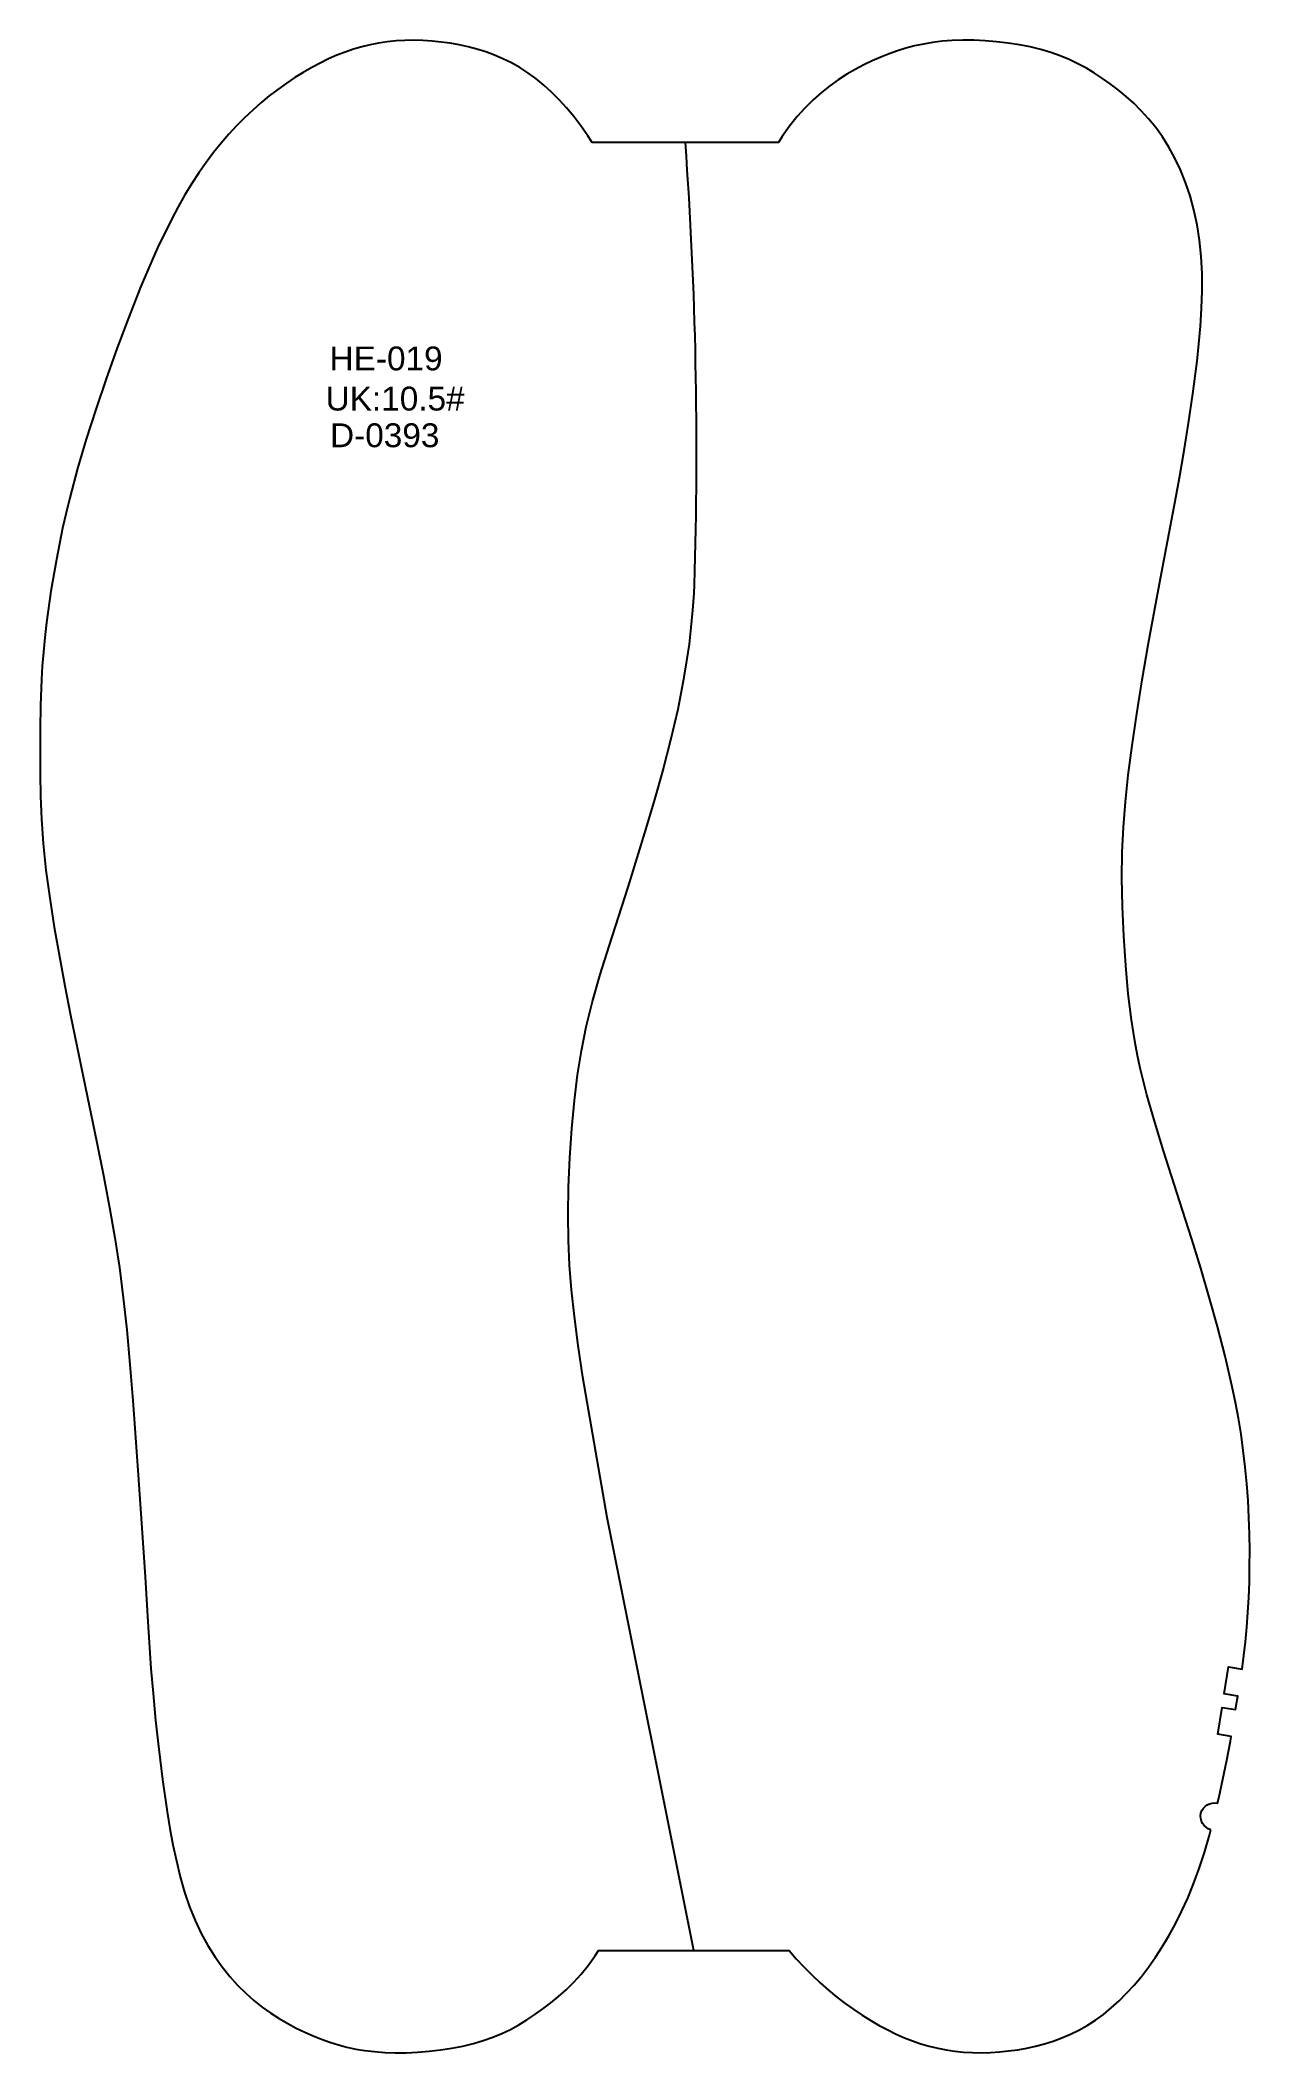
# Model space of a CAD drawing. Extents: x 0 to 4668, y 0 to 316.
# Drawn here: x 754.6 to 931.9, y 0 to 295.2 of the extents above; entities that cross this region are included whole.
import ezdxf

# ---------------------------------------------------------------- set-up
doc = ezdxf.new("R2010")
doc.units = 0
doc.layers.add('1', color=7, linetype='CONTINUOUS')
doc.layers.add('DEFAULT', color=7, linetype='CONTINUOUS')
doc.styles.add('ARIAL_REGULAR', font='arial.ttf')

msp = doc.modelspace()

# ---------------------------------------------------------------- texts
at = {"layer": '1', "color": 1, "style": 'ARIAL_REGULAR'}
for s, p in [('HE-019', (796.99, 246.8)), ('UK:10.5#', (796.41, 240.91)), ('D-0393', (797.06, 235.53))]:
    msp.add_text(s, height=3.5, dxfattribs=at).set_placement(p)

# ---------------------------------------------------------------- linework, layer by layer
at = {"layer": 'DEFAULT', "color": 5}
msp.add_lwpolyline([(926.2, 32.72, -0.406466), (924.75, 35.15, -0.406465), (927.18, 36.6), (927.36, 37.33), (927.97, 40.12), (928.55, 42.92), (929.07, 45.69), (929.2, 46.41), (927.22, 46.72), (927.85, 50.67), (929.83, 50.35), (930.15, 52.33), (928.17, 52.65), (928.8, 56.6), (930.78, 56.28), (931.27, 60.27), (931.47, 62.44), (931.64, 64.6), (931.76, 66.78), (931.85, 69.02), (931.89, 71.32), (931.9, 73.68), (931.86, 76.09), (931.78, 78.54), (931.65, 81), (931.47, 83.47), (931.25, 85.92), (930.96, 88.35), (930.63, 90.74), (930.24, 93.09), (929.81, 95.41), (929.34, 97.69), (928.31, 102.17), (927.17, 106.54), (925.97, 110.83), (924.72, 115.08), (923.41, 119.33), (922.05, 123.61), (919.27, 132.29), (917.97, 136.5), (916.83, 140.51), (915.9, 144.26), (915.5, 146.07), (915.15, 147.87), (914.84, 149.68), (914.57, 151.51), (914.1, 155.35), (913.72, 159.5), (913.43, 163.82), (913.25, 168.15), (913.17, 172.29), (913.22, 176.13), (913.38, 179.8), (913.67, 183.5), (914.1, 187.43), (914.66, 191.75), (915.35, 196.43), (916.14, 201.39), (917.02, 206.55), (917.97, 211.82), (918.95, 217.07), (920.8, 226.81), (921.58, 231.05), (922.29, 235.05), (922.94, 239.07), (923.57, 243.38), (924.18, 248.16), (924.45, 250.69), (924.67, 253.27), (924.83, 255.87), (924.92, 258.46), (924.91, 261.01), (924.79, 263.49), (924.55, 265.88), (924.19, 268.16), (923.72, 270.34), (923.16, 272.41), (922.5, 274.37), (921.75, 276.22), (920.94, 277.95), (920.05, 279.56), (919.11, 281.05), (918.11, 282.43), (917.07, 283.71), (916, 284.88), (914.89, 285.98), (913.76, 286.99), (912.62, 287.93), (911.46, 288.81), (910.31, 289.64), (909.14, 290.41), (907.95, 291.13), (906.72, 291.79), (905.45, 292.4), (904.13, 292.95), (902.74, 293.44), (901.28, 293.88), (899.73, 294.25), (898.12, 294.56), (896.47, 294.82), (894.79, 295.01), (893.11, 295.14), (891.45, 295.22), (889.83, 295.23), (888.28, 295.18), (886.8, 295.07), (885.39, 294.9), (884.05, 294.67), (882.75, 294.39), (881.49, 294.06), (880.25, 293.67), (879.02, 293.23), (877.8, 292.74), (876.56, 292.2), (875.32, 291.61), (874.07, 290.95), (872.82, 290.23), (871.58, 289.43), (870.34, 288.54), (869.12, 287.57), (867.91, 286.49), (866.72, 285.32), (865.56, 284.03), (864.43, 282.63), (863.36, 281.11), (862.8, 280.23), (835.51, 280.23), (834.87, 281.21), (833.84, 282.66), (832.8, 284.03), (831.73, 285.31), (830.64, 286.51), (829.53, 287.62), (828.39, 288.65), (827.24, 289.6), (826.06, 290.45), (824.86, 291.22), (823.64, 291.91), (822.41, 292.51), (821.15, 293.05), (819.88, 293.51), (818.6, 293.91), (817.3, 294.25), (815.99, 294.54), (814.67, 294.78), (813.34, 294.97), (812.01, 295.11), (810.67, 295.19), (809.35, 295.23), (808.03, 295.21), (806.73, 295.13), (805.44, 295), (804.18, 294.82), (802.94, 294.57), (801.7, 294.27), (800.48, 293.91), (799.26, 293.49), (798.05, 293.02), (796.83, 292.48), (795.6, 291.88), (794.37, 291.23), (793.13, 290.51), (791.88, 289.74), (790.63, 288.9), (789.39, 288.01), (788.15, 287.06), (786.93, 286.05), (785.72, 284.98), (784.53, 283.86), (783.36, 282.68), (782.21, 281.43), (781.08, 280.12), (779.97, 278.75), (778.89, 277.31), (777.83, 275.8), (776.8, 274.21), (775.79, 272.55), (774.81, 270.81), (773.85, 269.01), (772.91, 267.14), (771.98, 265.2), (771.07, 263.2), (769.28, 259.01), (767.54, 254.62), (765.84, 250.1), (764.23, 245.54), (762.71, 241.06), (761.32, 236.7), (760.05, 232.4), (758.89, 228.09), (758.36, 225.89), (757.85, 223.66), (756.93, 219.06), (756.14, 214.4), (755.5, 209.82), (755.24, 207.61), (755.03, 205.46), (754.87, 203.41), (754.75, 201.43), (754.62, 197.7), (754.58, 194.19), (754.57, 190.85), (754.58, 187.6), (754.62, 184.35), (754.74, 180.97), (754.99, 177.38), (755.4, 173.5), (755.96, 169.39), (756.63, 165.13), (757.37, 160.82), (758.16, 156.52), (759, 152.2), (760.84, 143.2), (762.86, 133.55), (763.84, 128.7), (764.73, 124.01), (765.51, 119.56), (766.17, 115.2), (766.74, 110.75), (767.25, 106.04), (767.71, 100.95), (768.13, 95.66), (768.87, 85.46), (769.47, 76.97), (769.95, 69.82), (770.35, 63.19), (770.8, 56.37), (771.11, 52.68), (771.49, 48.75), (771.95, 44.55), (772.51, 40.08), (773.19, 35.34), (773.58, 32.92), (774.03, 30.51), (774.53, 28.13), (775.1, 25.8), (775.74, 23.55), (776.46, 21.41), (777.27, 19.39), (778.16, 17.51), (779.12, 15.75), (780.15, 14.12), (781.22, 12.6), (782.35, 11.2), (783.51, 9.91), (784.7, 8.73), (785.9, 7.66), (787.13, 6.68), (788.37, 5.8), (789.61, 5), (790.86, 4.27), (792.11, 3.62), (793.35, 3.03), (794.59, 2.49), (795.81, 2), (797.04, 1.56), (798.28, 1.17), (799.54, 0.84), (800.84, 0.55), (802.18, 0.33), (803.59, 0.16), (805.07, 0.05), (806.62, 0), (808.24, 0.01), (809.9, 0.08), (811.58, 0.22), (813.25, 0.41), (814.91, 0.66), (816.52, 0.98), (818.07, 1.35), (819.53, 1.78), (820.92, 2.28), (822.24, 2.83), (823.51, 3.43), (824.73, 4.1), (825.93, 4.82), (827.09, 5.59), (828.25, 6.42), (829.41, 7.3), (830.55, 8.24), (831.68, 9.25), (832.79, 10.34), (833.86, 11.52), (834.9, 12.8), (835.9, 14.17), (836.42, 15), (864.38, 15), (865.42, 13.8), (866.57, 12.55), (867.74, 11.37), (868.93, 10.25), (870.14, 9.18), (871.36, 8.17), (872.6, 7.22), (873.84, 6.33), (875.09, 5.49), (876.34, 4.72), (877.58, 4), (878.82, 3.34), (880.04, 2.75), (881.26, 2.21), (882.47, 1.73), (883.69, 1.32), (884.91, 0.96), (886.15, 0.66), (887.39, 0.41), (888.66, 0.23), (889.94, 0.09), (891.24, 0.02), (892.56, 0), (893.88, 0.03), (895.22, 0.12), (896.55, 0.26), (897.88, 0.45), (899.2, 0.69), (900.51, 0.97), (901.81, 1.32), (903.09, 1.72), (904.36, 2.18), (905.62, 2.71), (906.85, 3.32), (908.07, 4.01), (909.27, 4.78), (910.45, 5.63), (911.6, 6.57), (912.74, 7.6), (913.85, 8.72), (914.94, 9.92), (916.01, 11.2), (917.05, 12.57), (918.08, 14.02), (919.08, 15.55), (920.05, 17.17), (921, 18.9), (921.92, 20.74), (922.8, 22.69), (923.66, 24.78), (924.47, 27.01), (925.25, 29.4), (926, 31.93)], format="xyb", close=True, dxfattribs=at)
at = {"layer": 'DEFAULT', "color": 96}
msp.add_lwpolyline([(850.4, 15), (837.7, 78.53), (834.11, 99.1), (833.43, 103.75), (832.88, 108.03), (832.46, 111.92), (832.17, 115.56), (832, 119.16), (831.96, 122.93), (832.04, 127.02), (832.22, 131.3), (832.5, 135.57), (832.88, 139.67), (833.34, 143.45), (833.61, 145.23), (833.91, 147), (834.25, 148.75), (834.63, 150.52), (835.55, 154.2), (836.68, 158.16), (837.96, 162.34), (840.75, 171), (842.11, 175.3), (843.42, 179.57), (844.68, 183.84), (845.89, 188.15), (845.89, 188.16), (845.89, 188.18), (847.04, 192.58), (848.09, 197.11), (848.56, 199.43), (849, 201.79), (849.39, 204.19), (849.74, 206.62), (850.02, 209.1), (850.26, 211.6), (850.44, 214.1), (850.5, 215.35, 0.025701), (849.16, 280.23)], format="xyb", dxfattribs=at)

msp.set_redraw_order([(e.dxf.handle, doc.entitydb.next_handle()) for e in msp.query("TEXT MTEXT ATTDEF DIMENSION ARC_DIMENSION")])  # texts and dimensions are drawn at this point

doc.saveas('drawing.dxf')
